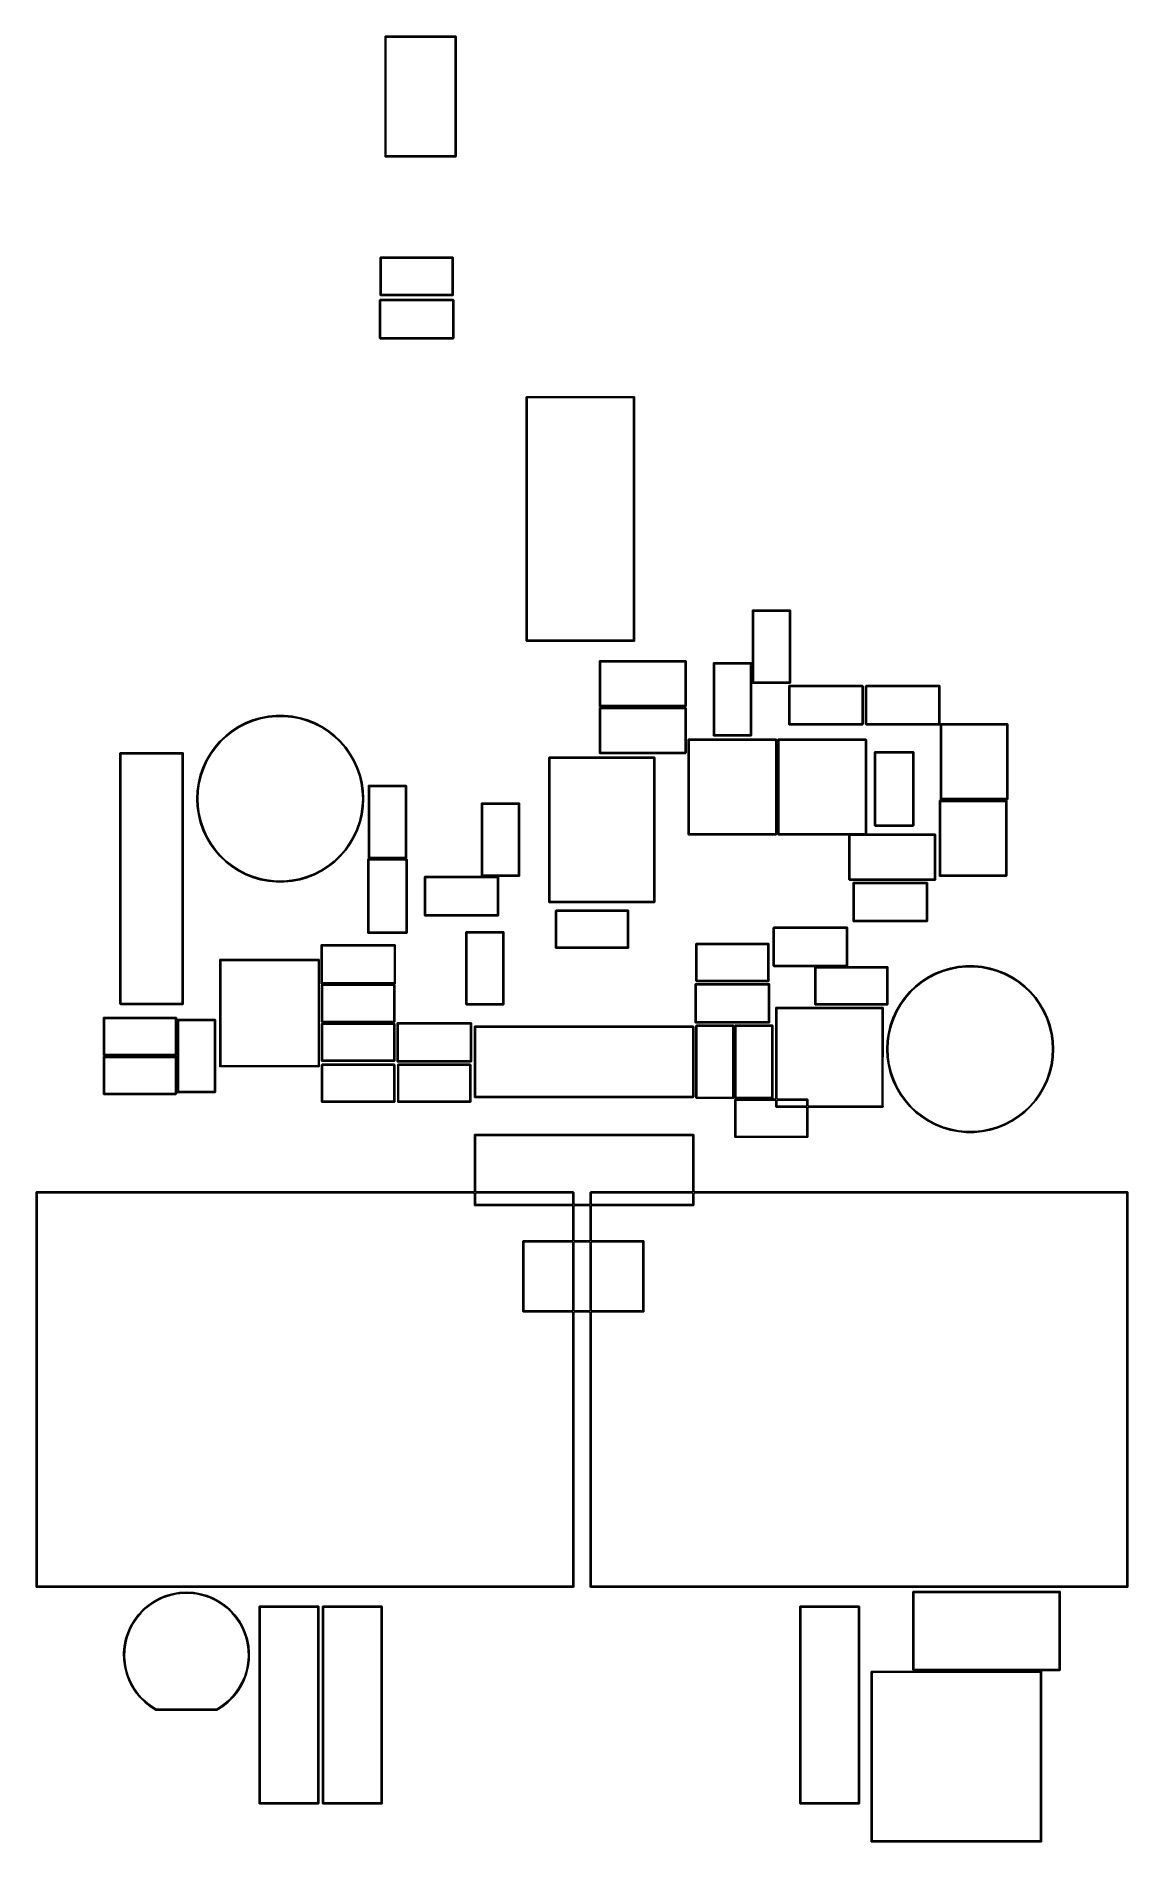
# Model space of a CAD drawing. Extents: x 4.52 to 6.72, y -5.74 to -2.09.
import ezdxf

# ---------------------------------------------------------------- set-up
doc = ezdxf.new("R2010")
doc.units = 0
doc.header["$MEASUREMENT"] = 0
doc.layers.add('BLACK', color=7, linetype='CONTINUOUS')

msp = doc.modelspace()

# ---------------------------------------------------------------- linework, layer by layer
at = {"layer": 'BLACK', "linetype": 'CONTINUOUS'}
for p, q in [((5.22382, -2.09449), (5.22411, -2.09379)), ((5.22382, -2.33661), (5.22382, -2.09449)), ((5.22411, -2.09379), (5.2248, -2.0935)), ((5.2248, -2.0935), (5.36654, -2.0935)), ((5.22579, -2.09547), (5.22579, -2.33563)), ((5.36555, -2.09547), (5.22579, -2.09547)), ((5.36555, -2.33563), (5.36555, -2.09547)), ((5.36654, -2.0935), (5.36723, -2.09379)), ((5.36723, -2.09379), (5.36752, -2.09449)), ((5.36752, -2.09449), (5.36752, -2.33661)), ((5.22411, -2.33731), (5.22382, -2.33661)), ((5.22382, -2.33661), (5.22382, -2.33661)), ((5.2248, -2.3376), (5.22411, -2.33731)), ((5.36654, -2.3376), (5.2248, -2.3376)), ((5.22579, -2.33563), (5.36555, -2.33563)), ((5.36723, -2.33731), (5.36654, -2.3376)), ((5.36752, -2.33661), (5.36723, -2.33731)), ((5.21398, -2.54134), (5.21426, -2.54064)), ((5.21398, -2.61614), (5.21398, -2.54134)), ((5.21426, -2.54064), (5.21496, -2.54035)), ((5.21496, -2.54035), (5.36063, -2.54035)), ((5.21594, -2.54232), (5.21594, -2.61516)), ((5.35965, -2.54232), (5.21594, -2.54232)), ((5.35965, -2.61516), (5.35965, -2.54232)), ((5.36063, -2.54035), (5.36133, -2.54064)), ((5.36133, -2.54064), (5.36161, -2.54134)), ((5.36161, -2.54134), (5.36161, -2.61614)), ((5.2128, -2.62677), (5.21308, -2.62608)), ((5.21308, -2.62608), (5.21378, -2.62579)), ((5.21378, -2.62579), (5.36181, -2.62579)), ((5.21426, -2.61684), (5.21398, -2.61614)), ((5.21398, -2.61614), (5.21398, -2.61614)), ((5.21496, -2.61713), (5.21426, -2.61684)), ((5.36063, -2.61713), (5.21496, -2.61713)), ((5.21594, -2.61516), (5.35965, -2.61516)), ((5.36133, -2.61684), (5.36063, -2.61713)), ((5.36161, -2.61614), (5.36133, -2.61684)), ((5.36181, -2.62579), (5.36251, -2.62608)), ((5.36251, -2.62608), (5.3628, -2.62677)), ((5.2128, -2.70394), (5.2128, -2.62677)), ((5.21476, -2.62776), (5.21476, -2.70295)), ((5.36083, -2.62776), (5.21476, -2.62776)), ((5.36083, -2.70295), (5.36083, -2.62776)), ((5.3628, -2.62677), (5.3628, -2.70394)), ((5.21308, -2.70463), (5.2128, -2.70394)), ((5.21378, -2.70492), (5.21308, -2.70463)), ((5.36181, -2.70492), (5.21378, -2.70492)), ((5.21476, -2.70295), (5.36083, -2.70295)), ((5.36251, -2.70463), (5.36181, -2.70492)), ((5.3628, -2.70394), (5.36251, -2.70463)), ((5.50925, -2.82283), (5.50954, -2.82214)), ((5.50925, -3.31496), (5.50925, -2.82283)), ((5.50954, -2.82214), (5.51024, -2.82185)), ((5.51024, -2.82185), (5.72677, -2.82185)), ((5.51122, -2.82382), (5.51122, -3.31398)), ((5.72579, -2.82382), (5.51122, -2.82382)), ((5.72579, -3.31398), (5.72579, -2.82382)), ((5.72677, -2.82185), (5.72747, -2.82214)), ((5.72747, -2.82214), (5.72776, -2.82283)), ((5.72776, -2.82283), (5.72776, -3.31496)), ((5.96594, -3.25394), (5.96623, -3.25324)), ((5.96594, -3.39961), (5.96594, -3.25394)), ((5.96623, -3.25324), (5.96693, -3.25295)), ((5.96693, -3.25295), (6.04173, -3.25295)), ((5.96791, -3.25492), (5.96791, -3.39862)), ((6.04075, -3.25492), (5.96791, -3.25492)), ((6.04075, -3.39862), (6.04075, -3.25492)), ((6.04173, -3.25295), (6.04243, -3.25324)), ((6.04243, -3.25324), (6.04272, -3.25394)), ((6.04272, -3.25394), (6.04272, -3.39961)), ((5.50954, -3.31566), (5.50925, -3.31496)), ((5.51024, -3.31594), (5.50954, -3.31566)), ((5.72677, -3.31594), (5.51024, -3.31594)), ((5.51122, -3.31398), (5.72579, -3.31398)), ((5.72747, -3.31566), (5.72677, -3.31594)), ((5.72776, -3.31496), (5.72747, -3.31566)), ((5.65689, -3.3563), (5.65718, -3.3556)), ((5.65718, -3.3556), (5.65787, -3.35531)), ((5.65787, -3.35531), (5.8311, -3.35531)), ((5.8311, -3.35531), (5.8318, -3.3556)), ((5.8318, -3.3556), (5.83209, -3.3563)), ((5.65689, -3.44685), (5.65689, -3.3563)), ((5.65886, -3.35728), (5.65886, -3.44587)), ((5.83012, -3.35728), (5.65886, -3.35728)), ((5.83012, -3.44587), (5.83012, -3.35728)), ((5.83209, -3.3563), (5.83209, -3.44685)), ((5.8872, -3.36024), (5.88749, -3.35954)), ((5.8872, -3.50591), (5.8872, -3.36024)), ((5.88749, -3.35954), (5.88819, -3.35925)), ((5.88819, -3.35925), (5.96299, -3.35925)), ((5.88917, -3.36122), (5.88917, -3.50492)), ((5.96201, -3.36122), (5.88917, -3.36122)), ((5.96201, -3.50492), (5.96201, -3.36122)), ((5.96299, -3.35925), (5.96369, -3.35954)), ((5.96369, -3.35954), (5.96398, -3.36024)), ((5.96398, -3.36024), (5.96398, -3.50591)), ((5.96623, -3.4003), (5.96594, -3.39961)), ((5.96693, -3.40059), (5.96623, -3.4003)), ((6.04173, -3.40059), (5.96693, -3.40059)), ((5.96791, -3.39862), (6.04075, -3.39862)), ((6.03957, -3.4063), (6.03986, -3.4056)), ((6.03957, -3.48346), (6.03957, -3.4063)), ((6.03986, -3.4056), (6.04055, -3.40531)), ((6.04055, -3.40531), (6.18858, -3.40531)), ((6.04154, -3.40728), (6.04154, -3.48248)), ((6.1876, -3.40728), (6.04154, -3.40728)), ((6.04243, -3.4003), (6.04173, -3.40059)), ((6.04272, -3.39961), (6.04243, -3.4003)), ((6.1876, -3.48248), (6.1876, -3.40728)), ((6.18858, -3.40531), (6.18928, -3.4056)), ((6.18928, -3.4056), (6.18957, -3.4063)), ((6.18957, -3.4063), (6.18957, -3.48346)), ((6.19459, -3.4063), (6.19487, -3.4056)), ((6.19459, -3.48346), (6.19459, -3.4063)), ((6.19487, -3.4056), (6.19557, -3.40531)), ((6.19557, -3.40531), (6.3436, -3.40531)), ((6.19656, -3.40728), (6.19656, -3.48248)), ((6.34262, -3.40728), (6.19656, -3.40728)), ((6.34262, -3.48248), (6.34262, -3.40728)), ((6.3436, -3.40531), (6.3443, -3.4056)), ((6.3443, -3.4056), (6.34459, -3.4063)), ((6.34459, -3.4063), (6.34459, -3.48346)), ((5.65718, -3.44755), (5.65689, -3.44685)), ((5.65689, -3.45079), (5.65718, -3.45009)), ((5.65689, -3.54134), (5.65689, -3.45079)), ((5.65787, -3.44783), (5.65718, -3.44755)), ((5.65718, -3.45009), (5.65787, -3.4498)), ((5.8311, -3.44783), (5.65787, -3.44783)), ((5.65787, -3.4498), (5.8311, -3.4498)), ((5.65886, -3.44587), (5.83012, -3.44587)), ((5.65886, -3.45177), (5.65886, -3.54035)), ((5.83012, -3.45177), (5.65886, -3.45177)), ((5.83012, -3.54035), (5.83012, -3.45177)), ((5.8318, -3.44755), (5.8311, -3.44783)), ((5.8311, -3.4498), (5.8318, -3.45009)), ((5.83209, -3.44685), (5.8318, -3.44755)), ((5.8318, -3.45009), (5.83209, -3.45079)), ((5.83209, -3.45079), (5.83209, -3.54134)), ((4.90199, -3.50676), (4.91458, -3.49686)), ((4.91561, -3.49831), (4.90315, -3.50811)), ((4.91458, -3.49686), (4.92805, -3.4882)), ((4.92894, -3.48975), (4.91561, -3.49831)), ((4.92805, -3.4882), (4.94229, -3.48087)), ((4.94303, -3.48248), (4.92894, -3.48975)), ((4.94229, -3.48087), (4.95716, -3.47491)), ((4.95774, -3.47659), (4.94303, -3.48248)), ((4.95716, -3.47491), (4.97252, -3.4704)), ((4.97294, -3.47213), (4.95774, -3.47659)), ((4.97252, -3.4704), (4.98825, -3.46737)), ((4.98851, -3.46913), (4.97294, -3.47213)), ((4.98825, -3.46737), (5.0042, -3.46585)), ((5.00428, -3.46762), (4.98851, -3.46913)), ((5.0042, -3.46585), (5.02021, -3.46585)), ((5.02013, -3.46762), (5.00428, -3.46762)), ((5.0359, -3.46913), (5.02013, -3.46762)), ((5.02021, -3.46585), (5.03616, -3.46737)), ((5.05147, -3.47213), (5.0359, -3.46913)), ((5.03616, -3.46737), (5.05188, -3.4704)), ((5.06667, -3.47659), (5.05147, -3.47213)), ((5.05188, -3.4704), (5.06725, -3.47491)), ((5.08138, -3.48248), (5.06667, -3.47659)), ((5.06725, -3.47491), (5.08212, -3.48087)), ((5.09547, -3.48975), (5.08138, -3.48248)), ((5.08212, -3.48087), (5.09636, -3.4882)), ((5.1088, -3.49831), (5.09547, -3.48975)), ((5.09636, -3.4882), (5.10983, -3.49686)), ((5.12126, -3.50811), (5.1088, -3.49831)), ((5.10983, -3.49686), (5.12242, -3.50676)), ((6.03986, -3.48416), (6.03957, -3.48346)), ((6.04055, -3.48445), (6.03986, -3.48416)), ((6.18858, -3.48445), (6.04055, -3.48445)), ((6.04154, -3.48248), (6.1876, -3.48248)), ((6.18928, -3.48416), (6.18858, -3.48445)), ((6.18957, -3.48346), (6.18928, -3.48416)), ((6.19487, -3.48416), (6.19459, -3.48346)), ((6.19557, -3.48445), (6.19487, -3.48416)), ((6.3436, -3.48445), (6.19557, -3.48445)), ((6.19656, -3.48248), (6.34262, -3.48248)), ((6.3443, -3.48416), (6.3436, -3.48445)), ((6.34459, -3.48346), (6.3443, -3.48416)), ((6.34587, -3.48346), (6.34615, -3.48277)), ((6.34587, -3.63465), (6.34587, -3.48346)), ((6.34615, -3.48277), (6.34685, -3.48248)), ((6.34685, -3.48248), (6.48071, -3.48248)), ((6.34783, -3.48445), (6.34783, -3.63366)), ((6.47972, -3.48445), (6.34783, -3.48445)), ((6.47972, -3.63366), (6.47972, -3.48445)), ((6.48071, -3.48248), (6.4814, -3.48277)), ((6.4814, -3.48277), (6.48169, -3.48346)), ((6.48169, -3.48346), (6.48169, -3.63465)), ((4.87062, -3.54297), (4.87991, -3.52992)), ((4.88131, -3.53102), (4.87211, -3.54393)), ((4.87991, -3.52992), (4.8904, -3.51782)), ((4.89168, -3.51905), (4.88131, -3.53102)), ((4.8904, -3.51782), (4.90199, -3.50676)), ((4.90315, -3.50811), (4.89168, -3.51905)), ((5.13273, -3.51905), (5.12126, -3.50811)), ((5.12242, -3.50676), (5.13401, -3.51782)), ((5.1431, -3.53102), (5.13273, -3.51905)), ((5.13401, -3.51782), (5.1445, -3.52992)), ((5.1523, -3.54393), (5.1431, -3.53102)), ((5.1445, -3.52992), (5.15379, -3.54297)), ((5.83602, -3.51476), (5.83631, -3.51407)), ((5.83602, -3.70571), (5.83602, -3.51476)), ((5.83631, -3.51407), (5.83701, -3.51378)), ((5.83701, -3.51378), (6.01417, -3.51378)), ((5.83799, -3.51575), (5.83799, -3.70472)), ((6.01319, -3.51575), (5.83799, -3.51575)), ((5.88749, -3.5066), (5.8872, -3.50591)), ((5.88819, -3.50689), (5.88749, -3.5066)), ((5.96299, -3.50689), (5.88819, -3.50689)), ((5.88917, -3.50492), (5.96201, -3.50492)), ((5.96369, -3.5066), (5.96299, -3.50689)), ((5.96398, -3.50591), (5.96369, -3.5066)), ((6.01319, -3.70472), (6.01319, -3.51575)), ((6.01417, -3.51378), (6.01487, -3.51407)), ((6.01487, -3.51407), (6.01516, -3.51476)), ((6.01516, -3.51476), (6.01516, -3.70571)), ((6.01713, -3.51476), (6.01741, -3.51407)), ((6.01713, -3.70571), (6.01713, -3.51476)), ((6.01741, -3.51407), (6.01811, -3.51378)), ((6.01811, -3.51378), (6.19528, -3.51378)), ((6.01909, -3.51575), (6.01909, -3.70472)), ((6.19429, -3.51575), (6.01909, -3.51575)), ((6.19429, -3.70472), (6.19429, -3.51575)), ((6.19528, -3.51378), (6.19597, -3.51407)), ((6.19597, -3.51407), (6.19626, -3.51476)), ((6.19626, -3.51476), (6.19626, -3.70571)), ((4.68839, -3.54213), (4.68867, -3.54143)), ((4.68839, -4.04843), (4.68839, -3.54213)), ((4.68867, -3.54143), (4.68937, -3.54114)), ((4.68937, -3.54114), (4.81535, -3.54114)), ((4.69035, -3.54311), (4.69035, -4.04744)), ((4.81437, -3.54311), (4.69035, -3.54311)), ((4.81437, -4.04744), (4.81437, -3.54311)), ((4.81535, -3.54114), (4.81605, -3.54143)), ((4.81605, -3.54143), (4.81634, -3.54213)), ((4.81634, -3.54213), (4.81634, -4.04843)), ((4.85072, -3.58655), (4.85595, -3.57141)), ((4.85761, -3.57207), (4.85242, -3.58705)), ((4.85595, -3.57141), (4.86261, -3.55684)), ((4.86419, -3.55766), (4.85761, -3.57207)), ((4.86261, -3.55684), (4.87062, -3.54297)), ((4.87211, -3.54393), (4.86419, -3.55766)), ((5.16022, -3.55766), (5.1523, -3.54393)), ((5.15379, -3.54297), (5.1618, -3.55684)), ((5.1668, -3.57207), (5.16022, -3.55766)), ((5.1618, -3.55684), (5.16846, -3.57141)), ((5.17199, -3.58705), (5.1668, -3.57207)), ((5.16846, -3.57141), (5.17369, -3.58655)), ((5.55453, -3.55118), (5.55482, -3.55049)), ((5.55453, -3.84252), (5.55453, -3.55118)), ((5.55482, -3.55049), (5.55551, -3.5502)), ((5.55551, -3.5502), (5.76811, -3.5502)), ((5.5565, -3.55217), (5.5565, -3.84154)), ((5.76713, -3.55217), (5.5565, -3.55217)), ((5.65718, -3.54203), (5.65689, -3.54134)), ((5.65787, -3.54232), (5.65718, -3.54203)), ((5.8311, -3.54232), (5.65787, -3.54232)), ((5.65886, -3.54035), (5.83012, -3.54035)), ((5.76713, -3.84154), (5.76713, -3.55217)), ((5.76811, -3.5502), (5.76881, -3.55049)), ((5.76881, -3.55049), (5.76909, -3.55118)), ((5.76909, -3.55118), (5.76909, -3.84252)), ((5.8318, -3.54203), (5.8311, -3.54232)), ((5.83209, -3.54134), (5.8318, -3.54203)), ((6.2128, -3.54016), (6.21308, -3.53946)), ((6.2128, -3.68819), (6.2128, -3.54016)), ((6.21308, -3.53946), (6.21378, -3.53917)), ((6.21378, -3.53917), (6.29094, -3.53917)), ((6.21476, -3.54114), (6.21476, -3.6872)), ((6.28996, -3.54114), (6.21476, -3.54114)), ((6.28996, -3.6872), (6.28996, -3.54114)), ((6.29094, -3.53917), (6.29164, -3.53946)), ((6.29164, -3.53946), (6.29193, -3.54016)), ((6.29193, -3.54016), (6.29193, -3.68819)), ((4.84466, -3.61796), (4.84694, -3.60211)), ((4.84869, -3.60245), (4.84643, -3.61813)), ((4.84694, -3.60211), (4.85072, -3.58655)), ((4.85242, -3.58705), (4.84869, -3.60245)), ((5.17572, -3.60245), (5.17199, -3.58705)), ((5.17369, -3.58655), (5.17747, -3.60211)), ((5.17798, -3.61813), (5.17572, -3.60245)), ((5.17747, -3.60211), (5.17975, -3.61796)), ((5.19035, -3.60827), (5.19064, -3.60757)), ((5.19035, -3.75394), (5.19035, -3.60827)), ((5.19064, -3.60757), (5.19134, -3.60728)), ((5.19134, -3.60728), (5.26614, -3.60728)), ((5.19232, -3.60925), (5.19232, -3.75295)), ((5.26516, -3.60925), (5.19232, -3.60925)), ((5.26516, -3.75295), (5.26516, -3.60925)), ((5.26614, -3.60728), (5.26684, -3.60757)), ((5.26684, -3.60757), (5.26713, -3.60827)), ((5.26713, -3.60827), (5.26713, -3.75394)), ((4.8439, -3.63396), (4.84466, -3.61796)), ((4.84466, -3.64996), (4.8439, -3.63396)), ((4.84643, -3.61813), (4.84568, -3.63396)), ((4.84568, -3.63396), (4.84643, -3.64979)), ((5.17873, -3.63396), (5.17798, -3.61813)), ((5.17798, -3.64979), (5.17873, -3.63396)), ((5.17975, -3.61796), (5.18051, -3.63396)), ((5.18051, -3.63396), (5.17975, -3.64996)), ((5.4187, -3.6437), (5.41899, -3.643)), ((5.4187, -3.78937), (5.4187, -3.6437)), ((5.41899, -3.643), (5.41969, -3.64272)), ((5.41969, -3.64272), (5.49449, -3.64272)), ((5.42067, -3.64469), (5.42067, -3.78839)), ((5.4935, -3.64469), (5.42067, -3.64469)), ((5.4935, -3.78839), (5.4935, -3.64469)), ((5.49449, -3.64272), (5.49518, -3.643)), ((5.49518, -3.643), (5.49547, -3.6437)), ((5.49547, -3.6437), (5.49547, -3.78937)), ((6.3439, -3.63848), (6.34419, -3.63779)), ((6.3439, -3.78967), (6.3439, -3.63848)), ((6.34419, -3.63779), (6.34488, -3.6375)), ((6.34488, -3.6375), (6.47874, -3.6375)), ((6.34615, -3.63534), (6.34587, -3.63465)), ((6.34587, -3.63947), (6.34587, -3.78868)), ((6.47776, -3.63947), (6.34587, -3.63947)), ((6.34685, -3.63563), (6.34615, -3.63534)), ((6.48071, -3.63563), (6.34685, -3.63563)), ((6.34783, -3.63366), (6.47972, -3.63366)), ((6.47776, -3.78868), (6.47776, -3.63947)), ((6.47874, -3.6375), (6.47944, -3.63779)), ((6.47944, -3.63779), (6.47972, -3.63848)), ((6.47972, -3.63848), (6.47972, -3.78967)), ((6.4814, -3.63534), (6.48071, -3.63563)), ((6.48169, -3.63465), (6.4814, -3.63534)), ((4.84694, -3.66581), (4.84466, -3.64996)), ((4.84643, -3.64979), (4.84869, -3.66548)), ((4.85072, -3.68138), (4.84694, -3.66581)), ((4.84869, -3.66548), (4.85242, -3.68088)), ((4.85595, -3.69652), (4.85072, -3.68138)), ((4.85242, -3.68088), (4.85761, -3.69585)), ((5.1668, -3.69585), (5.17199, -3.68088)), ((5.17369, -3.68138), (5.16846, -3.69652)), ((5.17199, -3.68088), (5.17572, -3.66548)), ((5.17747, -3.66581), (5.17369, -3.68138)), ((5.17572, -3.66548), (5.17798, -3.64979)), ((5.17975, -3.64996), (5.17747, -3.66581)), ((4.86261, -3.71109), (4.85595, -3.69652)), ((4.85761, -3.69585), (4.86419, -3.71027)), ((4.87062, -3.72496), (4.86261, -3.71109)), ((4.86419, -3.71027), (4.87211, -3.72399)), ((5.1523, -3.72399), (5.16022, -3.71027)), ((5.1618, -3.71109), (5.15379, -3.72496)), ((5.16022, -3.71027), (5.1668, -3.69585)), ((5.16846, -3.69652), (5.1618, -3.71109)), ((5.83631, -3.7064), (5.83602, -3.70571)), ((5.83701, -3.70669), (5.83631, -3.7064)), ((6.01417, -3.70669), (5.83701, -3.70669)), ((5.83799, -3.70472), (6.01319, -3.70472)), ((6.01487, -3.7064), (6.01417, -3.70669)), ((6.01516, -3.70571), (6.01487, -3.7064)), ((6.01741, -3.7064), (6.01713, -3.70571)), ((6.01811, -3.70669), (6.01741, -3.7064)), ((6.16083, -3.70669), (6.01811, -3.70669)), ((6.01909, -3.70472), (6.19429, -3.70472)), ((6.16083, -3.79724), (6.16083, -3.70669)), ((6.1628, -3.70768), (6.1628, -3.79626)), ((6.33406, -3.70768), (6.1628, -3.70768)), ((6.19626, -3.70571), (6.33504, -3.70571)), ((6.21308, -3.68888), (6.2128, -3.68819)), ((6.21378, -3.68917), (6.21308, -3.68888)), ((6.29094, -3.68917), (6.21378, -3.68917)), ((6.21476, -3.6872), (6.28996, -3.6872)), ((6.29164, -3.68888), (6.29094, -3.68917)), ((6.29193, -3.68819), (6.29164, -3.68888)), ((6.33406, -3.79626), (6.33406, -3.70768)), ((6.33504, -3.70571), (6.33574, -3.706)), ((6.33574, -3.706), (6.33602, -3.70669)), ((6.33602, -3.70669), (6.33602, -3.79724)), ((4.87991, -3.738), (4.87062, -3.72496)), ((4.87211, -3.72399), (4.88131, -3.7369)), ((4.8904, -3.75011), (4.87991, -3.738)), ((4.88131, -3.7369), (4.89168, -3.74888)), ((4.90199, -3.76116), (4.8904, -3.75011)), ((4.89168, -3.74888), (4.90315, -3.75982)), ((5.12126, -3.75982), (5.13273, -3.74888)), ((5.13401, -3.75011), (5.12242, -3.76116)), ((5.13273, -3.74888), (5.1431, -3.7369)), ((5.1445, -3.738), (5.13401, -3.75011)), ((5.1431, -3.7369), (5.1523, -3.72399)), ((5.15379, -3.72496), (5.1445, -3.738)), ((5.18917, -3.75669), (5.18946, -3.756)), ((5.18917, -3.90472), (5.18917, -3.75669)), ((5.18946, -3.756), (5.19016, -3.75571)), ((5.19016, -3.75571), (5.26732, -3.75571)), ((5.19064, -3.75463), (5.19035, -3.75394)), ((5.19134, -3.75492), (5.19064, -3.75463)), ((5.26614, -3.75492), (5.19134, -3.75492)), ((5.19232, -3.75295), (5.26516, -3.75295)), ((5.26684, -3.75463), (5.26614, -3.75492)), ((5.26713, -3.75394), (5.26684, -3.75463)), ((5.26732, -3.75571), (5.26802, -3.756)), ((5.26802, -3.756), (5.26831, -3.75669)), ((5.26831, -3.75669), (5.26831, -3.90472)), ((4.91458, -3.77106), (4.90199, -3.76116)), ((4.90315, -3.75982), (4.91561, -3.76961)), ((4.92805, -3.77972), (4.91458, -3.77106)), ((4.91561, -3.76961), (4.92894, -3.77818)), ((4.94229, -3.78706), (4.92805, -3.77972)), ((4.92894, -3.77818), (4.94303, -3.78544)), ((4.95716, -3.79301), (4.94229, -3.78706)), ((4.94303, -3.78544), (4.95774, -3.79133)), ((4.97252, -3.79753), (4.95716, -3.79301)), ((4.95774, -3.79133), (4.97294, -3.7958)), ((5.05147, -3.7958), (5.06667, -3.79133)), ((5.06725, -3.79301), (5.05188, -3.79753)), ((5.06667, -3.79133), (5.08138, -3.78544)), ((5.08212, -3.78706), (5.06725, -3.79301)), ((5.08138, -3.78544), (5.09547, -3.77818)), ((5.09636, -3.77972), (5.08212, -3.78706)), ((5.09547, -3.77818), (5.1088, -3.76961)), ((5.10983, -3.77106), (5.09636, -3.77972)), ((5.1088, -3.76961), (5.12126, -3.75982)), ((5.12242, -3.76116), (5.10983, -3.77106)), ((5.19114, -3.75768), (5.19114, -3.90374)), ((5.26634, -3.75768), (5.19114, -3.75768)), ((5.26634, -3.90374), (5.26634, -3.75768)), ((5.30335, -3.79213), (5.30363, -3.79143)), ((5.30335, -3.86929), (5.30335, -3.79213)), ((5.30363, -3.79143), (5.30433, -3.79114)), ((5.30433, -3.79114), (5.45236, -3.79114)), ((5.30531, -3.79311), (5.30531, -3.86831)), ((5.45138, -3.79311), (5.30531, -3.79311)), ((5.41899, -3.79007), (5.4187, -3.78937)), ((5.41969, -3.79035), (5.41899, -3.79007)), ((5.49449, -3.79035), (5.41969, -3.79035)), ((5.42067, -3.78839), (5.4935, -3.78839)), ((5.45138, -3.86831), (5.45138, -3.79311)), ((5.45236, -3.79114), (5.45306, -3.79143)), ((5.45306, -3.79143), (5.45335, -3.79213)), ((5.45335, -3.79213), (5.45335, -3.86929)), ((5.49518, -3.79007), (5.49449, -3.79035)), ((5.49547, -3.78937), (5.49518, -3.79007)), ((6.34419, -3.79036), (6.3439, -3.78967)), ((6.34488, -3.79065), (6.34419, -3.79036)), ((6.47874, -3.79065), (6.34488, -3.79065)), ((6.34587, -3.78868), (6.47776, -3.78868)), ((6.47944, -3.79036), (6.47874, -3.79065)), ((6.47972, -3.78967), (6.47944, -3.79036)), ((4.98825, -3.80056), (4.97252, -3.79753)), ((4.97294, -3.7958), (4.98851, -3.79879)), ((5.0042, -3.80208), (4.98825, -3.80056)), ((4.98851, -3.79879), (5.00428, -3.8003)), ((5.02021, -3.80208), (5.0042, -3.80208)), ((5.00428, -3.8003), (5.02013, -3.8003)), ((5.02013, -3.8003), (5.0359, -3.79879)), ((5.03616, -3.80056), (5.02021, -3.80208)), ((5.0359, -3.79879), (5.05147, -3.7958)), ((5.05188, -3.79753), (5.03616, -3.80056)), ((6.16112, -3.79794), (6.16083, -3.79724)), ((6.16181, -3.79823), (6.16112, -3.79794)), ((6.33504, -3.79823), (6.16181, -3.79823)), ((6.1628, -3.79626), (6.33406, -3.79626)), ((6.16949, -3.80394), (6.16978, -3.80324)), ((6.16949, -3.8811), (6.16949, -3.80394)), ((6.16978, -3.80324), (6.17047, -3.80295)), ((6.17047, -3.80295), (6.3185, -3.80295)), ((6.17146, -3.80492), (6.17146, -3.88012)), ((6.31752, -3.80492), (6.17146, -3.80492)), ((6.31752, -3.88012), (6.31752, -3.80492)), ((6.3185, -3.80295), (6.3192, -3.80324)), ((6.3192, -3.80324), (6.31949, -3.80394)), ((6.31949, -3.80394), (6.31949, -3.8811)), ((6.33574, -3.79794), (6.33504, -3.79823)), ((6.33602, -3.79724), (6.33574, -3.79794)), ((5.55482, -3.84322), (5.55453, -3.84252)), ((5.55551, -3.8435), (5.55482, -3.84322)), ((5.76811, -3.8435), (5.55551, -3.8435)), ((5.5565, -3.84154), (5.76713, -3.84154)), ((5.56831, -3.86024), (5.5686, -3.85954)), ((5.56831, -3.93504), (5.56831, -3.86024)), ((5.5686, -3.85954), (5.56929, -3.85925)), ((5.56929, -3.85925), (5.71496, -3.85925)), ((5.57028, -3.86122), (5.57028, -3.93406)), ((5.71398, -3.86122), (5.57028, -3.86122)), ((5.71398, -3.93406), (5.71398, -3.86122)), ((5.71496, -3.85925), (5.71566, -3.85954)), ((5.71566, -3.85954), (5.71594, -3.86024)), ((5.71594, -3.86024), (5.71594, -3.93504)), ((5.76881, -3.84322), (5.76811, -3.8435)), ((5.76909, -3.84252), (5.76881, -3.84322)), ((5.30363, -3.86999), (5.30335, -3.86929)), ((5.30433, -3.87028), (5.30363, -3.86999)), ((5.45236, -3.87028), (5.30433, -3.87028)), ((5.30531, -3.86831), (5.45138, -3.86831)), ((5.3872, -3.90354), (5.38749, -3.90285)), ((5.38749, -3.90285), (5.38819, -3.90256)), ((5.38819, -3.90256), (5.46299, -3.90256)), ((5.45306, -3.86999), (5.45236, -3.87028)), ((5.45335, -3.86929), (5.45306, -3.86999)), ((5.46299, -3.90256), (5.46369, -3.90285)), ((5.46369, -3.90285), (5.46398, -3.90354)), ((6.00807, -3.89449), (6.00836, -3.89379)), ((6.00807, -3.97165), (6.00807, -3.89449)), ((6.00836, -3.89379), (6.00906, -3.8935)), ((6.00906, -3.8935), (6.15709, -3.8935)), ((6.01004, -3.89547), (6.01004, -3.97067)), ((6.1561, -3.89547), (6.01004, -3.89547)), ((6.1561, -3.97067), (6.1561, -3.89547)), ((6.15709, -3.8935), (6.15778, -3.89379)), ((6.15778, -3.89379), (6.15807, -3.89449)), ((6.15807, -3.89449), (6.15807, -3.97165)), ((6.16978, -3.8818), (6.16949, -3.8811)), ((6.17047, -3.88209), (6.16978, -3.8818)), ((6.3185, -3.88209), (6.17047, -3.88209)), ((6.17146, -3.88012), (6.31752, -3.88012)), ((6.3192, -3.8818), (6.3185, -3.88209)), ((6.31949, -3.8811), (6.3192, -3.8818)), ((5.09469, -3.92992), (5.09497, -3.92923)), ((5.09469, -4.00709), (5.09469, -3.92992)), ((5.09497, -3.92923), (5.09567, -3.92894)), ((5.09567, -3.92894), (5.2437, -3.92894)), ((5.09665, -3.93091), (5.09665, -4.0061)), ((5.24272, -3.93091), (5.09665, -3.93091)), ((5.18946, -3.90542), (5.18917, -3.90472)), ((5.19016, -3.90571), (5.18946, -3.90542)), ((5.26732, -3.90571), (5.19016, -3.90571)), ((5.19114, -3.90374), (5.26634, -3.90374)), ((5.24272, -4.0061), (5.24272, -3.93091)), ((5.2437, -3.92894), (5.2444, -3.92923)), ((5.2444, -3.92923), (5.24469, -3.92992)), ((5.24469, -3.92992), (5.24469, -4.00709)), ((5.26802, -3.90542), (5.26732, -3.90571)), ((5.26831, -3.90472), (5.26802, -3.90542)), ((5.3872, -4.04921), (5.3872, -3.90354)), ((5.38917, -3.90453), (5.38917, -4.04823)), ((5.46201, -3.90453), (5.38917, -3.90453)), ((5.46201, -4.04823), (5.46201, -3.90453)), ((5.46398, -3.90354), (5.46398, -4.04921)), ((5.5686, -3.93574), (5.56831, -3.93504)), ((5.56831, -3.93504), (5.56831, -3.93504)), ((5.56929, -3.93602), (5.5686, -3.93574)), ((5.71496, -3.93602), (5.56929, -3.93602)), ((5.57028, -3.93406), (5.71398, -3.93406)), ((5.71566, -3.93574), (5.71496, -3.93602)), ((5.71594, -3.93504), (5.71566, -3.93574)), ((5.85177, -3.92717), (5.85206, -3.92647)), ((5.85177, -4.00197), (5.85177, -3.92717)), ((5.85206, -3.92647), (5.85276, -3.92618)), ((5.85276, -3.92618), (5.99843, -3.92618)), ((5.85374, -3.92815), (5.85374, -4.00098)), ((5.99744, -3.92815), (5.85374, -3.92815)), ((5.99744, -4.00098), (5.99744, -3.92815)), ((5.99843, -3.92618), (5.99912, -3.92647)), ((5.99912, -3.92647), (5.99941, -3.92717)), ((5.99941, -3.92717), (5.99941, -4.00197)), ((4.88996, -3.95945), (4.89025, -3.95875)), ((4.88996, -4.17441), (4.88996, -3.95945)), ((4.89025, -3.95875), (4.89094, -3.95846)), ((4.89094, -3.95846), (5.09016, -3.95846)), ((4.89193, -3.96043), (4.89193, -4.17303)), ((5.08917, -3.96043), (4.89193, -3.96043)), ((5.08917, -4.17342), (5.08917, -3.96043)), ((5.09016, -3.95846), (5.09085, -3.95875)), ((5.09085, -3.95875), (5.09114, -3.95945)), ((5.09114, -3.95945), (5.09114, -4.17441)), ((6.00836, -3.97235), (6.00807, -3.97165)), ((6.00906, -3.97264), (6.00836, -3.97235)), ((6.15709, -3.97264), (6.00906, -3.97264)), ((6.01004, -3.97067), (6.1561, -3.97067)), ((6.09193, -3.97441), (6.09222, -3.97371)), ((6.09193, -4.04921), (6.09193, -3.97441)), ((6.09222, -3.97371), (6.09291, -3.97343)), ((6.09291, -3.97343), (6.23858, -3.97343)), ((6.0939, -3.97539), (6.0939, -4.04823)), ((6.2376, -3.97539), (6.0939, -3.97539)), ((6.15778, -3.97235), (6.15709, -3.97264)), ((6.15807, -3.97165), (6.15778, -3.97235)), ((6.2376, -4.04823), (6.2376, -3.97539)), ((6.23858, -3.97343), (6.23928, -3.97371)), ((6.23928, -3.97371), (6.23957, -3.97441)), ((6.23957, -3.97441), (6.23957, -4.04921)), ((6.36623, -3.9762), (6.38195, -3.97317)), ((6.38221, -3.97493), (6.36665, -3.97793)), ((6.38195, -3.97317), (6.3979, -3.97165)), ((6.39798, -3.97343), (6.38221, -3.97493)), ((6.3979, -3.97165), (6.41391, -3.97165)), ((6.41383, -3.97343), (6.39798, -3.97343)), ((6.4296, -3.97493), (6.41383, -3.97343)), ((6.41391, -3.97165), (6.42986, -3.97317)), ((6.44517, -3.97793), (6.4296, -3.97493)), ((6.42986, -3.97317), (6.44559, -3.9762)), ((5.09497, -4.00778), (5.09469, -4.00709)), ((5.09567, -4.00807), (5.09497, -4.00778)), ((5.2437, -4.00807), (5.09567, -4.00807)), ((5.09587, -4.00984), (5.09615, -4.00915)), ((5.09587, -4.08465), (5.09587, -4.00984)), ((5.09615, -4.00915), (5.09685, -4.00886)), ((5.09665, -4.0061), (5.24272, -4.0061)), ((5.09685, -4.00886), (5.24252, -4.00886)), ((5.09783, -4.01083), (5.09783, -4.08366)), ((5.24154, -4.01083), (5.09783, -4.01083)), ((5.24154, -4.08366), (5.24154, -4.01083)), ((5.24252, -4.00886), (5.24322, -4.00915)), ((5.24322, -4.00915), (5.2435, -4.00984)), ((5.2435, -4.00984), (5.2435, -4.08465)), ((5.2444, -4.00778), (5.2437, -4.00807)), ((5.24469, -4.00709), (5.2444, -4.00778)), ((5.85059, -4.00866), (5.85088, -4.00797)), ((5.85059, -4.08583), (5.85059, -4.00866)), ((5.85088, -4.00797), (5.85157, -4.00768)), ((5.85157, -4.00768), (5.99961, -4.00768)), ((5.85206, -4.00266), (5.85177, -4.00197)), ((5.85177, -4.00197), (5.85177, -4.00197)), ((5.85276, -4.00295), (5.85206, -4.00266)), ((5.85256, -4.00965), (5.85256, -4.08484)), ((5.99862, -4.00965), (5.85256, -4.00965)), ((5.99843, -4.00295), (5.85276, -4.00295)), ((5.85374, -4.00098), (5.99744, -4.00098)), ((5.99912, -4.00266), (5.99843, -4.00295)), ((5.99862, -4.08484), (5.99862, -4.00965)), ((5.99941, -4.00197), (5.99912, -4.00266)), ((5.99961, -4.00768), (6.0003, -4.00797)), ((6.0003, -4.00797), (6.00059, -4.00866)), ((6.00059, -4.00866), (6.00059, -4.08583)), ((6.29569, -4.01257), (6.30828, -4.00266)), ((6.30931, -4.00411), (6.29685, -4.01391)), ((6.30828, -4.00266), (6.32175, -3.99401)), ((6.32264, -3.99555), (6.30931, -4.00411)), ((6.32175, -3.99401), (6.33599, -3.98667)), ((6.33673, -3.98829), (6.32264, -3.99555)), ((6.33599, -3.98667), (6.35086, -3.98071)), ((6.35144, -3.9824), (6.33673, -3.98829)), ((6.35086, -3.98071), (6.36623, -3.9762)), ((6.36665, -3.97793), (6.35144, -3.9824)), ((6.46037, -3.9824), (6.44517, -3.97793)), ((6.44559, -3.9762), (6.46095, -3.98071)), ((6.47508, -3.98829), (6.46037, -3.9824)), ((6.46095, -3.98071), (6.47582, -3.98667)), ((6.48917, -3.99555), (6.47508, -3.98829)), ((6.47582, -3.98667), (6.49006, -3.99401)), ((6.5025, -4.00411), (6.48917, -3.99555)), ((6.49006, -3.99401), (6.50353, -4.00266)), ((6.51496, -4.01391), (6.5025, -4.00411)), ((6.50353, -4.00266), (6.51612, -4.01257)), ((4.68867, -4.04912), (4.68839, -4.04843)), ((4.68839, -4.04843), (4.68839, -4.04843)), ((4.69035, -4.04744), (4.81437, -4.04744)), ((4.81634, -4.04843), (4.81605, -4.04912)), ((5.38917, -4.04823), (5.46201, -4.04823)), ((6.0939, -4.04823), (6.2376, -4.04823)), ((6.25631, -4.06264), (6.26432, -4.04877)), ((6.26432, -4.04877), (6.27361, -4.03572)), ((6.27501, -4.03682), (6.26581, -4.04973)), ((6.27361, -4.03572), (6.2841, -4.02362)), ((6.28538, -4.02485), (6.27501, -4.03682)), ((6.2841, -4.02362), (6.29569, -4.01257)), ((6.29685, -4.01391), (6.28538, -4.02485)), ((6.52643, -4.02485), (6.51496, -4.01391)), ((6.51612, -4.01257), (6.52772, -4.02362)), ((6.5368, -4.03682), (6.52643, -4.02485)), ((6.52772, -4.02362), (6.5382, -4.03572)), ((6.546, -4.04973), (6.5368, -4.03682)), ((6.5382, -4.03572), (6.54749, -4.04877)), ((6.54749, -4.04877), (6.5555, -4.06264)), ((4.65492, -4.07677), (4.65521, -4.07608)), ((4.65492, -4.15157), (4.65492, -4.07677)), ((4.65521, -4.07608), (4.65591, -4.07579)), ((4.65591, -4.07579), (4.80157, -4.07579)), ((4.65689, -4.07776), (4.65689, -4.15059)), ((4.80059, -4.07776), (4.65689, -4.07776)), ((4.68937, -4.04941), (4.68867, -4.04912)), ((4.81535, -4.04941), (4.68937, -4.04941)), ((4.80059, -4.15059), (4.80059, -4.07776)), ((4.80157, -4.07579), (4.80227, -4.07608)), ((4.80227, -4.07608), (4.80256, -4.07677)), ((4.80256, -4.07677), (4.80256, -4.15157)), ((4.80453, -4.08071), (4.80482, -4.08001)), ((4.80453, -4.22638), (4.80453, -4.08071)), ((4.80482, -4.08001), (4.80551, -4.07972)), ((4.80551, -4.07972), (4.88031, -4.07972)), ((4.8065, -4.08169), (4.8065, -4.22539)), ((4.87933, -4.08169), (4.8065, -4.08169)), ((4.81605, -4.04912), (4.81535, -4.04941)), ((4.87933, -4.22539), (4.87933, -4.08169)), ((4.88031, -4.07972), (4.88101, -4.08001)), ((4.88101, -4.08001), (4.8813, -4.08071)), ((4.8813, -4.08071), (4.8813, -4.22638)), ((5.09615, -4.08534), (5.09587, -4.08465)), ((5.09587, -4.08465), (5.09587, -4.08465)), ((5.09685, -4.08563), (5.09615, -4.08534)), ((5.09783, -4.08366), (5.24154, -4.08366)), ((5.24322, -4.08534), (5.24252, -4.08563)), ((5.2435, -4.08465), (5.24322, -4.08534)), ((5.38749, -4.04991), (5.3872, -4.04921)), ((5.38819, -4.0502), (5.38749, -4.04991)), ((5.46299, -4.0502), (5.38819, -4.0502)), ((5.46369, -4.04991), (5.46299, -4.0502)), ((5.46398, -4.04921), (5.46369, -4.04991)), ((5.85256, -4.08484), (5.99862, -4.08484)), ((6.01319, -4.05669), (6.01348, -4.056)), ((6.01319, -4.24114), (6.01319, -4.05669)), ((6.01348, -4.056), (6.01417, -4.05571)), ((6.01417, -4.05571), (6.22913, -4.05571)), ((6.01516, -4.05768), (6.01516, -4.24114)), ((6.22815, -4.05768), (6.01516, -4.05768)), ((6.09222, -4.04991), (6.09193, -4.04921)), ((6.09193, -4.04921), (6.09193, -4.04921)), ((6.09291, -4.0502), (6.09222, -4.04991)), ((6.23858, -4.0502), (6.09291, -4.0502)), ((6.22776, -4.25492), (6.22815, -4.05768)), ((6.22913, -4.05571), (6.22914, -4.05571)), ((6.22913, -4.05571), (6.22913, -4.05571)), ((6.22914, -4.05571), (6.22948, -4.05585)), ((6.22948, -4.05585), (6.22983, -4.056)), ((6.23012, -4.05669), (6.22973, -4.25517)), ((6.22983, -4.056), (6.22983, -4.056)), ((6.22983, -4.056), (6.22983, -4.056)), ((6.22983, -4.056), (6.22998, -4.05635)), ((6.22998, -4.05635), (6.23012, -4.05669)), ((6.23012, -4.05669), (6.23012, -4.05669)), ((6.23012, -4.05669), (6.23012, -4.05669)), ((6.23928, -4.04991), (6.23858, -4.0502)), ((6.23957, -4.04921), (6.23928, -4.04991)), ((6.24442, -4.09235), (6.24965, -4.07721)), ((6.25131, -4.07787), (6.24612, -4.09285)), ((6.24965, -4.07721), (6.25631, -4.06264)), ((6.25789, -4.06346), (6.25131, -4.07787)), ((6.26581, -4.04973), (6.25789, -4.06346)), ((6.55392, -4.06346), (6.546, -4.04973)), ((6.5605, -4.07787), (6.55392, -4.06346)), ((6.5555, -4.06264), (6.56216, -4.07721)), ((6.56569, -4.09285), (6.5605, -4.07787)), ((6.56216, -4.07721), (6.56739, -4.09235)), ((5.09587, -4.08858), (5.09615, -4.08789)), ((5.09587, -4.16339), (5.09587, -4.08858)), ((5.09615, -4.08789), (5.09685, -4.0876)), ((5.24252, -4.08563), (5.09685, -4.08563)), ((5.09685, -4.0876), (5.24252, -4.0876)), ((5.09783, -4.08957), (5.09783, -4.1624)), ((5.24154, -4.08957), (5.09783, -4.08957)), ((5.24154, -4.1624), (5.24154, -4.08957)), ((5.24252, -4.0876), (5.24322, -4.08789)), ((5.24322, -4.08789), (5.2435, -4.08858)), ((5.2435, -4.08858), (5.2435, -4.16339)), ((5.24823, -4.0874), (5.24852, -4.08671)), ((5.24823, -4.16457), (5.24823, -4.0874)), ((5.24852, -4.08671), (5.24921, -4.08642)), ((5.24921, -4.08642), (5.39724, -4.08642)), ((5.2502, -4.08839), (5.2502, -4.16358)), ((5.39626, -4.08839), (5.2502, -4.08839)), ((5.39626, -4.16358), (5.39626, -4.08839)), ((5.39724, -4.08642), (5.39794, -4.08671)), ((5.39794, -4.08671), (5.39823, -4.0874)), ((5.39823, -4.0874), (5.39823, -4.16457)), ((5.40453, -4.09449), (5.40482, -4.09379)), ((5.40453, -4.23622), (5.40453, -4.09449)), ((5.40482, -4.09379), (5.40551, -4.0935)), ((5.40551, -4.0935), (5.84646, -4.0935)), ((5.4065, -4.09547), (5.4065, -4.23524)), ((5.84547, -4.09547), (5.4065, -4.09547)), ((5.84547, -4.23524), (5.84547, -4.09547)), ((5.84646, -4.0935), (5.84715, -4.09379)), ((5.84715, -4.09379), (5.84744, -4.09449)), ((5.84744, -4.09449), (5.84744, -4.23622)), ((5.85088, -4.08652), (5.85059, -4.08583)), ((5.85157, -4.08681), (5.85088, -4.08652)), ((5.99961, -4.08681), (5.85157, -4.08681)), ((5.85177, -4.09252), (5.85206, -4.09182)), ((5.85177, -4.23819), (5.85177, -4.09252)), ((5.85206, -4.09182), (5.85276, -4.09154)), ((5.85276, -4.09154), (5.92756, -4.09154)), ((5.85374, -4.0935), (5.85374, -4.2372)), ((5.92657, -4.0935), (5.85374, -4.0935)), ((5.92657, -4.2372), (5.92657, -4.0935)), ((5.92756, -4.09154), (5.92826, -4.09182)), ((5.92826, -4.09182), (5.92854, -4.09252)), ((5.92854, -4.09252), (5.92854, -4.23819)), ((5.93051, -4.09252), (5.9308, -4.09182)), ((5.93051, -4.23819), (5.93051, -4.09252)), ((5.9308, -4.09182), (5.9315, -4.09154)), ((5.9315, -4.09154), (6.0063, -4.09154)), ((5.93248, -4.0935), (5.93248, -4.2372)), ((6.00531, -4.0935), (5.93248, -4.0935)), ((6.0003, -4.08652), (5.99961, -4.08681)), ((6.00059, -4.08583), (6.0003, -4.08652)), ((6.00531, -4.2372), (6.00531, -4.0935)), ((6.0063, -4.09154), (6.007, -4.09182)), ((6.007, -4.09182), (6.00728, -4.09252)), ((6.00728, -4.09252), (6.00728, -4.23819)), ((6.23836, -4.12377), (6.24064, -4.10791)), ((6.24239, -4.10825), (6.24013, -4.12393)), ((6.24064, -4.10791), (6.24442, -4.09235)), ((6.24612, -4.09285), (6.24239, -4.10825)), ((6.56942, -4.10825), (6.56569, -4.09285)), ((6.56739, -4.09235), (6.57117, -4.10791)), ((6.57168, -4.12393), (6.56942, -4.10825)), ((6.57117, -4.10791), (6.57345, -4.12377)), ((4.65521, -4.15227), (4.65492, -4.15157)), ((4.65492, -4.15157), (4.65492, -4.15157)), ((4.65492, -4.15551), (4.65521, -4.15482)), ((4.65492, -4.23031), (4.65492, -4.15551)), ((4.65591, -4.15256), (4.65521, -4.15227)), ((4.65521, -4.15482), (4.65591, -4.15453)), ((4.80157, -4.15256), (4.65591, -4.15256)), ((4.65591, -4.15453), (4.80157, -4.15453)), ((4.65689, -4.15059), (4.80059, -4.15059)), ((4.65689, -4.1565), (4.65689, -4.22933)), ((4.80059, -4.1565), (4.65689, -4.1565)), ((4.80059, -4.22933), (4.80059, -4.1565)), ((4.80227, -4.15227), (4.80157, -4.15256)), ((4.80157, -4.15453), (4.80227, -4.15482)), ((4.80256, -4.15157), (4.80227, -4.15227)), ((4.80227, -4.15482), (4.80256, -4.15551)), ((4.80256, -4.15551), (4.80256, -4.23031)), ((6.2376, -4.13976), (6.23836, -4.12377)), ((6.23836, -4.15576), (6.2376, -4.13976)), ((6.24064, -4.17162), (6.23836, -4.15576)), ((6.24013, -4.12393), (6.23938, -4.13976)), ((6.23938, -4.13976), (6.24013, -4.15559)), ((6.24013, -4.15559), (6.24239, -4.17128)), ((6.56942, -4.17128), (6.57168, -4.15559)), ((6.57345, -4.15576), (6.57117, -4.17162)), ((6.57243, -4.13976), (6.57168, -4.12393)), ((6.57168, -4.15559), (6.57243, -4.13976)), ((6.57345, -4.12377), (6.57421, -4.13976)), ((6.57421, -4.13976), (6.57345, -4.15576)), ((4.89025, -4.17511), (4.88996, -4.17441)), ((4.89094, -4.17539), (4.89025, -4.17511)), ((4.89164, -4.17511), (4.89094, -4.17539)), ((4.89168, -4.175), (4.89164, -4.17511)), ((5.09016, -4.17539), (4.89168, -4.175)), ((4.89193, -4.17303), (5.08917, -4.17342)), ((5.0905, -4.17525), (5.09016, -4.17539)), ((5.09016, -4.17539), (5.09016, -4.17539)), ((5.09016, -4.17539), (5.09016, -4.17539)), ((5.09085, -4.17511), (5.0905, -4.17525)), ((5.091, -4.17476), (5.09085, -4.17511)), ((5.09085, -4.17511), (5.09085, -4.17511)), ((5.09085, -4.17511), (5.09085, -4.17511)), ((5.09114, -4.17441), (5.091, -4.17476)), ((5.09114, -4.17441), (5.09114, -4.17441)), ((5.09114, -4.17441), (5.09114, -4.17441)), ((5.09615, -4.16408), (5.09587, -4.16339)), ((5.09587, -4.16339), (5.09587, -4.16339)), ((5.09587, -4.17126), (5.09615, -4.17056)), ((5.09587, -4.24606), (5.09587, -4.17126)), ((5.09685, -4.16437), (5.09615, -4.16408)), ((5.09615, -4.17056), (5.09685, -4.17028)), ((5.24252, -4.16437), (5.09685, -4.16437)), ((5.09685, -4.17028), (5.24252, -4.17028)), ((5.09783, -4.1624), (5.24154, -4.1624)), ((5.09783, -4.17224), (5.09783, -4.24508)), ((5.24154, -4.17224), (5.09783, -4.17224)), ((5.24154, -4.24508), (5.24154, -4.17224)), ((5.24322, -4.16408), (5.24252, -4.16437)), ((5.24252, -4.17028), (5.24322, -4.17056)), ((5.2435, -4.16339), (5.24322, -4.16408)), ((5.24322, -4.17056), (5.2435, -4.17126)), ((5.2435, -4.17126), (5.2435, -4.24606)), ((5.24852, -4.16526), (5.24823, -4.16457)), ((5.24921, -4.16555), (5.24852, -4.16526)), ((5.39724, -4.16555), (5.24921, -4.16555)), ((5.24941, -4.17126), (5.2497, -4.17056)), ((5.24941, -4.24606), (5.24941, -4.17126)), ((5.2497, -4.17056), (5.25039, -4.17028)), ((5.2502, -4.16358), (5.39626, -4.16358)), ((5.25039, -4.17028), (5.39606, -4.17028)), ((5.25138, -4.17224), (5.25138, -4.24508)), ((5.39508, -4.17224), (5.25138, -4.17224)), ((5.39508, -4.24508), (5.39508, -4.17224)), ((5.39606, -4.17028), (5.39676, -4.17056)), ((5.39676, -4.17056), (5.39705, -4.17126)), ((5.39705, -4.17126), (5.39705, -4.24606)), ((5.39794, -4.16526), (5.39724, -4.16555)), ((5.39823, -4.16457), (5.39794, -4.16526)), ((6.24442, -4.18718), (6.24064, -4.17162)), ((6.24239, -4.17128), (6.24612, -4.18668)), ((6.24965, -4.20232), (6.24442, -4.18718)), ((6.24612, -4.18668), (6.25131, -4.20166)), ((6.5605, -4.20166), (6.56569, -4.18668)), ((6.56739, -4.18718), (6.56216, -4.20232)), ((6.56569, -4.18668), (6.56942, -4.17128)), ((6.57117, -4.17162), (6.56739, -4.18718)), ((4.65521, -4.23101), (4.65492, -4.23031)), ((4.65492, -4.23031), (4.65492, -4.23031)), ((4.65591, -4.2313), (4.65521, -4.23101)), ((4.65689, -4.22933), (4.80059, -4.22933)), ((4.80227, -4.23101), (4.80157, -4.2313)), ((4.80256, -4.23031), (4.80227, -4.23101)), ((4.80482, -4.22707), (4.80453, -4.22638)), ((4.80551, -4.22736), (4.80482, -4.22707)), ((4.88031, -4.22736), (4.80551, -4.22736)), ((4.8065, -4.22539), (4.87933, -4.22539)), ((4.88101, -4.22707), (4.88031, -4.22736)), ((4.8813, -4.22638), (4.88101, -4.22707)), ((6.25631, -4.21689), (6.24965, -4.20232)), ((6.25131, -4.20166), (6.25789, -4.21607)), ((6.26432, -4.23076), (6.25631, -4.21689)), ((6.25789, -4.21607), (6.26581, -4.2298)), ((6.27361, -4.2438), (6.26432, -4.23076)), ((6.26581, -4.2298), (6.27501, -4.2427)), ((6.5368, -4.2427), (6.546, -4.2298)), ((6.54749, -4.23076), (6.5382, -4.2438)), ((6.546, -4.2298), (6.55392, -4.21607)), ((6.5555, -4.21689), (6.54749, -4.23076)), ((6.55392, -4.21607), (6.5605, -4.20166)), ((6.56216, -4.20232), (6.5555, -4.21689)), ((4.80157, -4.2313), (4.65591, -4.2313)), ((5.09615, -4.24676), (5.09587, -4.24606)), ((5.09587, -4.24606), (5.09587, -4.24606)), ((5.09685, -4.24705), (5.09615, -4.24676)), ((5.24252, -4.24705), (5.09685, -4.24705)), ((5.09783, -4.24508), (5.24154, -4.24508)), ((5.24322, -4.24676), (5.24252, -4.24705)), ((5.2435, -4.24606), (5.24322, -4.24676)), ((5.2497, -4.24676), (5.24941, -4.24606)), ((5.24941, -4.24606), (5.24941, -4.24606)), ((5.25039, -4.24705), (5.2497, -4.24676)), ((5.39606, -4.24705), (5.25039, -4.24705)), ((5.25138, -4.24508), (5.39508, -4.24508)), ((5.39676, -4.24676), (5.39606, -4.24705)), ((5.39705, -4.24606), (5.39676, -4.24676)), ((5.40482, -4.23692), (5.40453, -4.23622)), ((5.40551, -4.2372), (5.40482, -4.23692)), ((5.84646, -4.2372), (5.40551, -4.2372)), ((5.4065, -4.23524), (5.84547, -4.23524)), ((5.84715, -4.23692), (5.84646, -4.2372)), ((5.84744, -4.23622), (5.84715, -4.23692)), ((5.85206, -4.23888), (5.85177, -4.23819)), ((5.85276, -4.23917), (5.85206, -4.23888)), ((5.92756, -4.23917), (5.85276, -4.23917)), ((5.85374, -4.2372), (5.92657, -4.2372)), ((5.92826, -4.23888), (5.92756, -4.23917)), ((5.92854, -4.23819), (5.92826, -4.23888)), ((5.9308, -4.23888), (5.93051, -4.23819)), ((5.93051, -4.24213), (5.9308, -4.24143)), ((5.93051, -4.31693), (5.93051, -4.24213)), ((5.9315, -4.23917), (5.9308, -4.23888)), ((5.9308, -4.24143), (5.9315, -4.24114)), ((6.0063, -4.23917), (5.9315, -4.23917)), ((5.9315, -4.24114), (6.01319, -4.24114)), ((5.93248, -4.2372), (6.00531, -4.2372)), ((5.93248, -4.24311), (5.93248, -4.31594)), ((6.01319, -4.24311), (5.93248, -4.24311)), ((6.007, -4.23888), (6.0063, -4.23917)), ((6.00728, -4.23819), (6.007, -4.23888)), ((6.01319, -4.25591), (6.01319, -4.24311)), ((6.01348, -4.2566), (6.01319, -4.25591)), ((6.01417, -4.25689), (6.01348, -4.2566)), ((6.07618, -4.25689), (6.01417, -4.25689)), ((6.01516, -4.24114), (6.07717, -4.24114)), ((6.01516, -4.24311), (6.01516, -4.25492)), ((6.07618, -4.24311), (6.01516, -4.24311)), ((6.01516, -4.25492), (6.07618, -4.25492)), ((6.07618, -4.25492), (6.07618, -4.24311)), ((6.07618, -4.31594), (6.07618, -4.25689)), ((6.07717, -4.24114), (6.07786, -4.24143)), ((6.07786, -4.24143), (6.07815, -4.24213)), ((6.07815, -4.24213), (6.07815, -4.25492)), ((6.07815, -4.25492), (6.22776, -4.25492)), ((6.22874, -4.25689), (6.07815, -4.25689)), ((6.07815, -4.25689), (6.07815, -4.31693)), ((6.22913, -4.25689), (6.22874, -4.25689)), ((6.22983, -4.2566), (6.22913, -4.25689)), ((6.22973, -4.25517), (6.22983, -4.25521)), ((6.22983, -4.25521), (6.23012, -4.25591)), ((6.23012, -4.25591), (6.22983, -4.2566)), ((6.2841, -4.25591), (6.27361, -4.2438)), ((6.27501, -4.2427), (6.28538, -4.25468)), ((6.29569, -4.26696), (6.2841, -4.25591)), ((6.28538, -4.25468), (6.29685, -4.26562)), ((6.30828, -4.27686), (6.29569, -4.26696)), ((6.29685, -4.26562), (6.30931, -4.27541)), ((6.5025, -4.27541), (6.51496, -4.26562)), ((6.51612, -4.26696), (6.50353, -4.27686)), ((6.51496, -4.26562), (6.52643, -4.25468)), ((6.52772, -4.25591), (6.51612, -4.26696)), ((6.52643, -4.25468), (6.5368, -4.2427)), ((6.5382, -4.2438), (6.52772, -4.25591)), ((6.32175, -4.28552), (6.30828, -4.27686)), ((6.30931, -4.27541), (6.32264, -4.28398)), ((6.33599, -4.29286), (6.32175, -4.28552)), ((6.32264, -4.28398), (6.33673, -4.29124)), ((6.35086, -4.29881), (6.33599, -4.29286)), ((6.33673, -4.29124), (6.35144, -4.29713)), ((6.36623, -4.30333), (6.35086, -4.29881)), ((6.35144, -4.29713), (6.36665, -4.3016)), ((6.38195, -4.30636), (6.36623, -4.30333)), ((6.36665, -4.3016), (6.38221, -4.3046)), ((6.4296, -4.3046), (6.44517, -4.3016)), ((6.44559, -4.30333), (6.42986, -4.30636)), ((6.44517, -4.3016), (6.46037, -4.29713)), ((6.46095, -4.29881), (6.44559, -4.30333)), ((6.46037, -4.29713), (6.47508, -4.29124)), ((6.47582, -4.29286), (6.46095, -4.29881)), ((6.47508, -4.29124), (6.48917, -4.28398)), ((6.49006, -4.28552), (6.47582, -4.29286)), ((6.48917, -4.28398), (6.5025, -4.27541)), ((6.50353, -4.27686), (6.49006, -4.28552)), ((5.40453, -4.31299), (5.40482, -4.3123)), ((5.40453, -4.42815), (5.40453, -4.31299)), ((5.40482, -4.3123), (5.40551, -4.31201)), ((5.40551, -4.31201), (5.84646, -4.31201)), ((5.4065, -4.31398), (5.4065, -4.42815)), ((5.84547, -4.31398), (5.4065, -4.31398)), ((5.84547, -4.42815), (5.84547, -4.31398)), ((5.84646, -4.31201), (5.84715, -4.3123)), ((5.84715, -4.3123), (5.84744, -4.31299)), ((5.84744, -4.31299), (5.84744, -4.42815)), ((5.9308, -4.31763), (5.93051, -4.31693)), ((5.93051, -4.31693), (5.93051, -4.31693)), ((5.9315, -4.31791), (5.9308, -4.31763)), ((6.07717, -4.31791), (5.9315, -4.31791)), ((5.93248, -4.31594), (6.07618, -4.31594)), ((6.07786, -4.31763), (6.07717, -4.31791)), ((6.07815, -4.31693), (6.07786, -4.31763)), ((6.3979, -4.30788), (6.38195, -4.30636)), ((6.38221, -4.3046), (6.39798, -4.3061)), ((6.41391, -4.30788), (6.3979, -4.30788)), ((6.39798, -4.3061), (6.41383, -4.3061)), ((6.41383, -4.3061), (6.4296, -4.3046)), ((6.42986, -4.30636), (6.41391, -4.30788)), ((4.51909, -4.42913), (4.51938, -4.42844)), ((4.51909, -5.22559), (4.51909, -4.42913)), ((4.51938, -4.42844), (4.52008, -4.42815)), ((4.52008, -4.42815), (5.40453, -4.42815)), ((4.52106, -4.43012), (4.52106, -5.22461)), ((5.40453, -4.43012), (4.52106, -4.43012)), ((5.40453, -4.45472), (5.40453, -4.43012)), ((5.4065, -4.42815), (5.60394, -4.42815)), ((5.4065, -4.43012), (5.4065, -4.45374)), ((5.60295, -4.43012), (5.4065, -4.43012)), ((5.60295, -4.45374), (5.60295, -4.43012)), ((5.60394, -4.42815), (5.60463, -4.42844)), ((5.60463, -4.42844), (5.60492, -4.42913)), ((5.60492, -4.42913), (5.60492, -4.45374)), ((5.63858, -4.42913), (5.63887, -4.42844)), ((5.63858, -4.45374), (5.63858, -4.42913)), ((5.63887, -4.42844), (5.63957, -4.42815)), ((5.63957, -4.42815), (5.84547, -4.42815)), ((5.64055, -4.43012), (5.64055, -4.45374)), ((5.84547, -4.43012), (5.64055, -4.43012)), ((5.84547, -4.45374), (5.84547, -4.43012)), ((5.84744, -4.42815), (6.72343, -4.42815)), ((5.84744, -4.43012), (5.84744, -4.45472)), ((6.72244, -4.43012), (5.84744, -4.43012)), ((6.72244, -5.22461), (6.72244, -4.43012)), ((6.72343, -4.42815), (6.72412, -4.42844)), ((6.72412, -4.42844), (6.72441, -4.42913)), ((6.72441, -4.42913), (6.72441, -5.22559)), ((5.40482, -4.45542), (5.40453, -4.45472)), ((5.40551, -4.45571), (5.40482, -4.45542)), ((5.60295, -4.45571), (5.40551, -4.45571)), ((5.4065, -4.45374), (5.60295, -4.45374)), ((5.60295, -4.52697), (5.60295, -4.45571)), ((5.60492, -4.45374), (5.63858, -4.45374)), ((5.60492, -4.45571), (5.60492, -4.52697)), ((5.63858, -4.45571), (5.60492, -4.45571)), ((5.63858, -4.52697), (5.63858, -4.45571)), ((5.64055, -4.45374), (5.84547, -4.45374)), ((5.84646, -4.45571), (5.64055, -4.45571)), ((5.64055, -4.45571), (5.64055, -4.52697)), ((5.84715, -4.45542), (5.84646, -4.45571)), ((5.84744, -4.45472), (5.84715, -4.45542)), ((5.50256, -4.52795), (5.50285, -4.52726)), ((5.50256, -4.66969), (5.50256, -4.52795)), ((5.50285, -4.52726), (5.50354, -4.52697)), ((5.50354, -4.52697), (5.60295, -4.52697)), ((5.50453, -4.52894), (5.50453, -4.6687)), ((5.60295, -4.52894), (5.50453, -4.52894)), ((5.60295, -4.6687), (5.60295, -4.52894)), ((5.60492, -4.52697), (5.63858, -4.52697)), ((5.60492, -4.52894), (5.60492, -4.6687)), ((5.63858, -4.52894), (5.60492, -4.52894)), ((5.63858, -4.6687), (5.63858, -4.52894)), ((5.64055, -4.52697), (5.74567, -4.52697)), ((5.64055, -4.52894), (5.64055, -4.6687)), ((5.74469, -4.52894), (5.64055, -4.52894)), ((5.74469, -4.6687), (5.74469, -4.52894)), ((5.74567, -4.52697), (5.74637, -4.52726)), ((5.74637, -4.52726), (5.74665, -4.52795)), ((5.74665, -4.52795), (5.74665, -4.66969)), ((5.50453, -4.6687), (5.60295, -4.6687)), ((5.60492, -4.6687), (5.63858, -4.6687)), ((5.64055, -4.6687), (5.74469, -4.6687)), ((5.50285, -4.67038), (5.50256, -4.66969)), ((5.50354, -4.67067), (5.50285, -4.67038)), ((5.60295, -4.67067), (5.50354, -4.67067)), ((5.60295, -5.22461), (5.60295, -4.67067)), ((5.63858, -4.67067), (5.60492, -4.67067)), ((5.60492, -4.67067), (5.60492, -5.22559)), ((5.63858, -5.22559), (5.63858, -4.67067)), ((5.74567, -4.67067), (5.64055, -4.67067)), ((5.64055, -4.67067), (5.64055, -5.22461)), ((5.74637, -4.67038), (5.74567, -4.67067)), ((5.74665, -4.66969), (5.74637, -4.67038)), ((4.51938, -5.22629), (4.51909, -5.22559)), ((4.51909, -5.22559), (4.51909, -5.22559)), ((4.52008, -5.22657), (4.51938, -5.22629)), ((5.60394, -5.22657), (4.52008, -5.22657)), ((4.52106, -5.22461), (5.60295, -5.22461)), ((4.75663, -5.25542), (4.7689, -5.24882)), ((4.77596, -5.24768), (4.76351, -5.25352)), ((4.7689, -5.24882), (4.78182, -5.2436)), ((4.78896, -5.24324), (4.77596, -5.24768)), ((4.78182, -5.2436), (4.79524, -5.23983)), ((4.80237, -5.24026), (4.78896, -5.24324)), ((4.79524, -5.23983), (4.80899, -5.23755)), ((4.81603, -5.23876), (4.80237, -5.24026)), ((4.80899, -5.23755), (4.82291, -5.2368)), ((4.82978, -5.23877), (4.81603, -5.23876)), ((4.82291, -5.2368), (4.83682, -5.23757)), ((4.84343, -5.24028), (4.82978, -5.23877)), ((4.83682, -5.23757), (4.85057, -5.23986)), ((4.85684, -5.24328), (4.84343, -5.24028)), ((4.85057, -5.23986), (4.86398, -5.24365)), ((4.86985, -5.24773), (4.85684, -5.24328)), ((4.86398, -5.24365), (4.8769, -5.24888)), ((4.88228, -5.25359), (4.86985, -5.24773)), ((4.8769, -5.24888), (4.88917, -5.2555)), ((5.60463, -5.22629), (5.60394, -5.22657)), ((5.60492, -5.22559), (5.60463, -5.22629)), ((5.63887, -5.22629), (5.63858, -5.22559)), ((5.63858, -5.22559), (5.63858, -5.22559)), ((5.63957, -5.22657), (5.63887, -5.22629)), ((6.72343, -5.22657), (5.63957, -5.22657)), ((5.64055, -5.22461), (6.72244, -5.22461)), ((6.29035, -5.23622), (6.29064, -5.23552)), ((6.29035, -5.3937), (6.29035, -5.23622)), ((6.29064, -5.23552), (6.29134, -5.23524)), ((6.29134, -5.23524), (6.58661, -5.23524)), ((6.29232, -5.2372), (6.29232, -5.39272)), ((6.58563, -5.2372), (6.29232, -5.2372)), ((6.58563, -5.39272), (6.58563, -5.2372)), ((6.58661, -5.23524), (6.58731, -5.23552)), ((6.58731, -5.23552), (6.5876, -5.23622)), ((6.5876, -5.23622), (6.5876, -5.3937)), ((6.72412, -5.22629), (6.72343, -5.22657)), ((6.72441, -5.22559), (6.72412, -5.22629)), ((4.71683, -5.29386), (4.72513, -5.28267)), ((4.73103, -5.27864), (4.72226, -5.28921)), ((4.72513, -5.28267), (4.73461, -5.27245)), ((4.74092, -5.26909), (4.73103, -5.27864)), ((4.73461, -5.27245), (4.74515, -5.26333)), ((4.75179, -5.26068), (4.74092, -5.26909)), ((4.74515, -5.26333), (4.75663, -5.25542)), ((4.76351, -5.25352), (4.75179, -5.26068)), ((4.894, -5.26076), (4.88228, -5.25359)), ((4.88917, -5.2555), (4.90063, -5.26342)), ((4.90486, -5.26918), (4.894, -5.26076)), ((4.90063, -5.26342), (4.91116, -5.27255)), ((4.91473, -5.27874), (4.90486, -5.26918)), ((4.91116, -5.27255), (4.92063, -5.28278)), ((4.9235, -5.28932), (4.91473, -5.27874)), ((4.92063, -5.28278), (4.92892, -5.29398)), ((4.96988, -5.26575), (4.97017, -5.26505)), ((4.96988, -5.66339), (4.96988, -5.26575)), ((4.97017, -5.26505), (4.97087, -5.26476)), ((4.97087, -5.26476), (5.08898, -5.26476)), ((4.97185, -5.26673), (4.97185, -5.6624)), ((5.08799, -5.26673), (4.97185, -5.26673)), ((5.08799, -5.6624), (5.08799, -5.26673)), ((5.08898, -5.26476), (5.08967, -5.26505)), ((5.08967, -5.26505), (5.08996, -5.26575)), ((5.08996, -5.26575), (5.08996, -5.66339)), ((5.09783, -5.26575), (5.09812, -5.26505)), ((5.09783, -5.66339), (5.09783, -5.26575)), ((5.09812, -5.26505), (5.09882, -5.26476)), ((5.09882, -5.26476), (5.21693, -5.26476)), ((5.0998, -5.26673), (5.0998, -5.6624)), ((5.21594, -5.26673), (5.0998, -5.26673)), ((5.21594, -5.6624), (5.21594, -5.26673)), ((5.21693, -5.26476), (5.21763, -5.26505)), ((5.21763, -5.26505), (5.21791, -5.26575)), ((5.21791, -5.26575), (5.21791, -5.66339)), ((6.06201, -5.26575), (6.0623, -5.26505)), ((6.06201, -5.66339), (6.06201, -5.26575)), ((6.0623, -5.26505), (6.06299, -5.26476)), ((6.06299, -5.26476), (6.1811, -5.26476)), ((6.06398, -5.26673), (6.06398, -5.6624)), ((6.18012, -5.26673), (6.06398, -5.26673)), ((6.18012, -5.6624), (6.18012, -5.26673)), ((6.1811, -5.26476), (6.1818, -5.26505)), ((6.1818, -5.26505), (6.18209, -5.26575)), ((6.18209, -5.26575), (6.18209, -5.66339)), ((4.69991, -5.33192), (4.70415, -5.31864)), ((4.70843, -5.31291), (4.70354, -5.32576)), ((4.70415, -5.31864), (4.70981, -5.3059)), ((4.71469, -5.30068), (4.70843, -5.31291)), ((4.70981, -5.3059), (4.71683, -5.29386)), ((4.72226, -5.28921), (4.71469, -5.30068)), ((4.93105, -5.3008), (4.9235, -5.28932)), ((4.92892, -5.29398), (4.93593, -5.30603)), ((4.9373, -5.31304), (4.93105, -5.3008)), ((4.93593, -5.30603), (4.94157, -5.31877)), ((4.94217, -5.32589), (4.9373, -5.31304)), ((4.94157, -5.31877), (4.94579, -5.33205)), ((4.69592, -5.35946), (4.69716, -5.34558)), ((4.69622, -5.37339), (4.69592, -5.35946)), ((4.69716, -5.34558), (4.69991, -5.33192)), ((4.69812, -5.35266), (4.69766, -5.36639)), ((4.70009, -5.33906), (4.69812, -5.35266)), ((4.70354, -5.32576), (4.70009, -5.33906)), ((4.9456, -5.3392), (4.94217, -5.32589)), ((4.94756, -5.3528), (4.9456, -5.3392)), ((4.94579, -5.33205), (4.94853, -5.34572)), ((4.94801, -5.36654), (4.94756, -5.3528)), ((4.94853, -5.34572), (4.94975, -5.3596)), ((4.94975, -5.3596), (4.94944, -5.37354)), ((4.69803, -5.38721), (4.69622, -5.37339)), ((4.69766, -5.36639), (4.6987, -5.3801)), ((4.70135, -5.40075), (4.69803, -5.38721)), ((4.6987, -5.3801), (4.70123, -5.3936)), ((4.70123, -5.3936), (4.70523, -5.40675)), ((4.94039, -5.40688), (4.9444, -5.39374)), ((4.94761, -5.38735), (4.94428, -5.40089)), ((4.9444, -5.39374), (4.94695, -5.38024)), ((4.94695, -5.38024), (4.94801, -5.36654)), ((4.94944, -5.37354), (4.94761, -5.38735)), ((6.20571, -5.39764), (6.206, -5.39694)), ((6.20571, -5.74016), (6.20571, -5.39764)), ((6.206, -5.39694), (6.20669, -5.39665)), ((6.20669, -5.39665), (6.54921, -5.39665)), ((6.29064, -5.3944), (6.29035, -5.3937)), ((6.29134, -5.39469), (6.29064, -5.3944)), ((6.58661, -5.39469), (6.29134, -5.39469)), ((6.29232, -5.39272), (6.58563, -5.39272)), ((6.54921, -5.39665), (6.54991, -5.39694)), ((6.54991, -5.39694), (6.5502, -5.39764)), ((6.5502, -5.39764), (6.5502, -5.74016)), ((6.58731, -5.3944), (6.58661, -5.39469)), ((6.5876, -5.3937), (6.58731, -5.3944)), ((4.70613, -5.41384), (4.70135, -5.40075)), ((4.70523, -5.40675), (4.71065, -5.41938)), ((4.71232, -5.42633), (4.70613, -5.41384)), ((4.71065, -5.41938), (4.71742, -5.43134)), ((4.71984, -5.43806), (4.71232, -5.42633)), ((4.71742, -5.43134), (4.72546, -5.44248)), ((4.92012, -5.44259), (4.92817, -5.43146)), ((4.93327, -5.42645), (4.92574, -5.43818)), ((4.92817, -5.43146), (4.93496, -5.41951)), ((4.93948, -5.41397), (4.93327, -5.42645)), ((4.93496, -5.41951), (4.94039, -5.40688)), ((4.94428, -5.40089), (4.93948, -5.41397)), ((6.20768, -5.39862), (6.20768, -5.73917)), ((6.54823, -5.39862), (6.20768, -5.39862)), ((6.54823, -5.73917), (6.54823, -5.39862)), ((4.7286, -5.4489), (4.71984, -5.43806)), ((4.72546, -5.44248), (4.73467, -5.45268)), ((4.7385, -5.45871), (4.7286, -5.4489)), ((4.73467, -5.45268), (4.74494, -5.46181)), ((4.74941, -5.46739), (4.7385, -5.45871)), ((4.74494, -5.46181), (4.75616, -5.46975)), ((4.76121, -5.47481), (4.74941, -5.46739)), ((4.75616, -5.46975), (4.76207, -5.47303)), ((4.8836, -5.47303), (4.88939, -5.46983)), ((4.89614, -5.46747), (4.88433, -5.47488)), ((4.88939, -5.46983), (4.90061, -5.4619)), ((4.90706, -5.45881), (4.89614, -5.46747)), ((4.90061, -5.4619), (4.9109, -5.45278)), ((4.91697, -5.44901), (4.90706, -5.45881)), ((4.9109, -5.45278), (4.92012, -5.44259)), ((4.92574, -5.43818), (4.91697, -5.44901)), ((4.76147, -5.47486), (4.76121, -5.47481)), ((4.76121, -5.47481), (4.76121, -5.47481)), ((4.76181, -5.475), (4.76147, -5.47486)), ((4.88386, -5.475), (4.76181, -5.475)), ((4.76207, -5.47303), (4.8836, -5.47303)), ((4.884, -5.47494), (4.88386, -5.475)), ((4.88433, -5.47488), (4.884, -5.47494)), ((4.97017, -5.66408), (4.96988, -5.66339)), ((4.97087, -5.66437), (4.97017, -5.66408)), ((5.08898, -5.66437), (4.97087, -5.66437)), ((4.97185, -5.6624), (5.08799, -5.6624)), ((5.08967, -5.66408), (5.08898, -5.66437)), ((5.08996, -5.66339), (5.08967, -5.66408)), ((5.09812, -5.66408), (5.09783, -5.66339)), ((5.09882, -5.66437), (5.09812, -5.66408)), ((5.21693, -5.66437), (5.09882, -5.66437)), ((5.0998, -5.6624), (5.21594, -5.6624)), ((5.21763, -5.66408), (5.21693, -5.66437)), ((5.21791, -5.66339), (5.21763, -5.66408)), ((6.0623, -5.66408), (6.06201, -5.66339)), ((6.06299, -5.66437), (6.0623, -5.66408)), ((6.1811, -5.66437), (6.06299, -5.66437)), ((6.06398, -5.6624), (6.18012, -5.6624)), ((6.1818, -5.66408), (6.1811, -5.66437)), ((6.18209, -5.66339), (6.1818, -5.66408)), ((6.206, -5.74085), (6.20571, -5.74016)), ((6.20669, -5.74114), (6.206, -5.74085)), ((6.54921, -5.74114), (6.20669, -5.74114)), ((6.20768, -5.73917), (6.54823, -5.73917)), ((6.54991, -5.74085), (6.54921, -5.74114)), ((6.5502, -5.74016), (6.54991, -5.74085))]:
    msp.add_line(p, q, dxfattribs=at)

doc.saveas('drawing.dxf')
